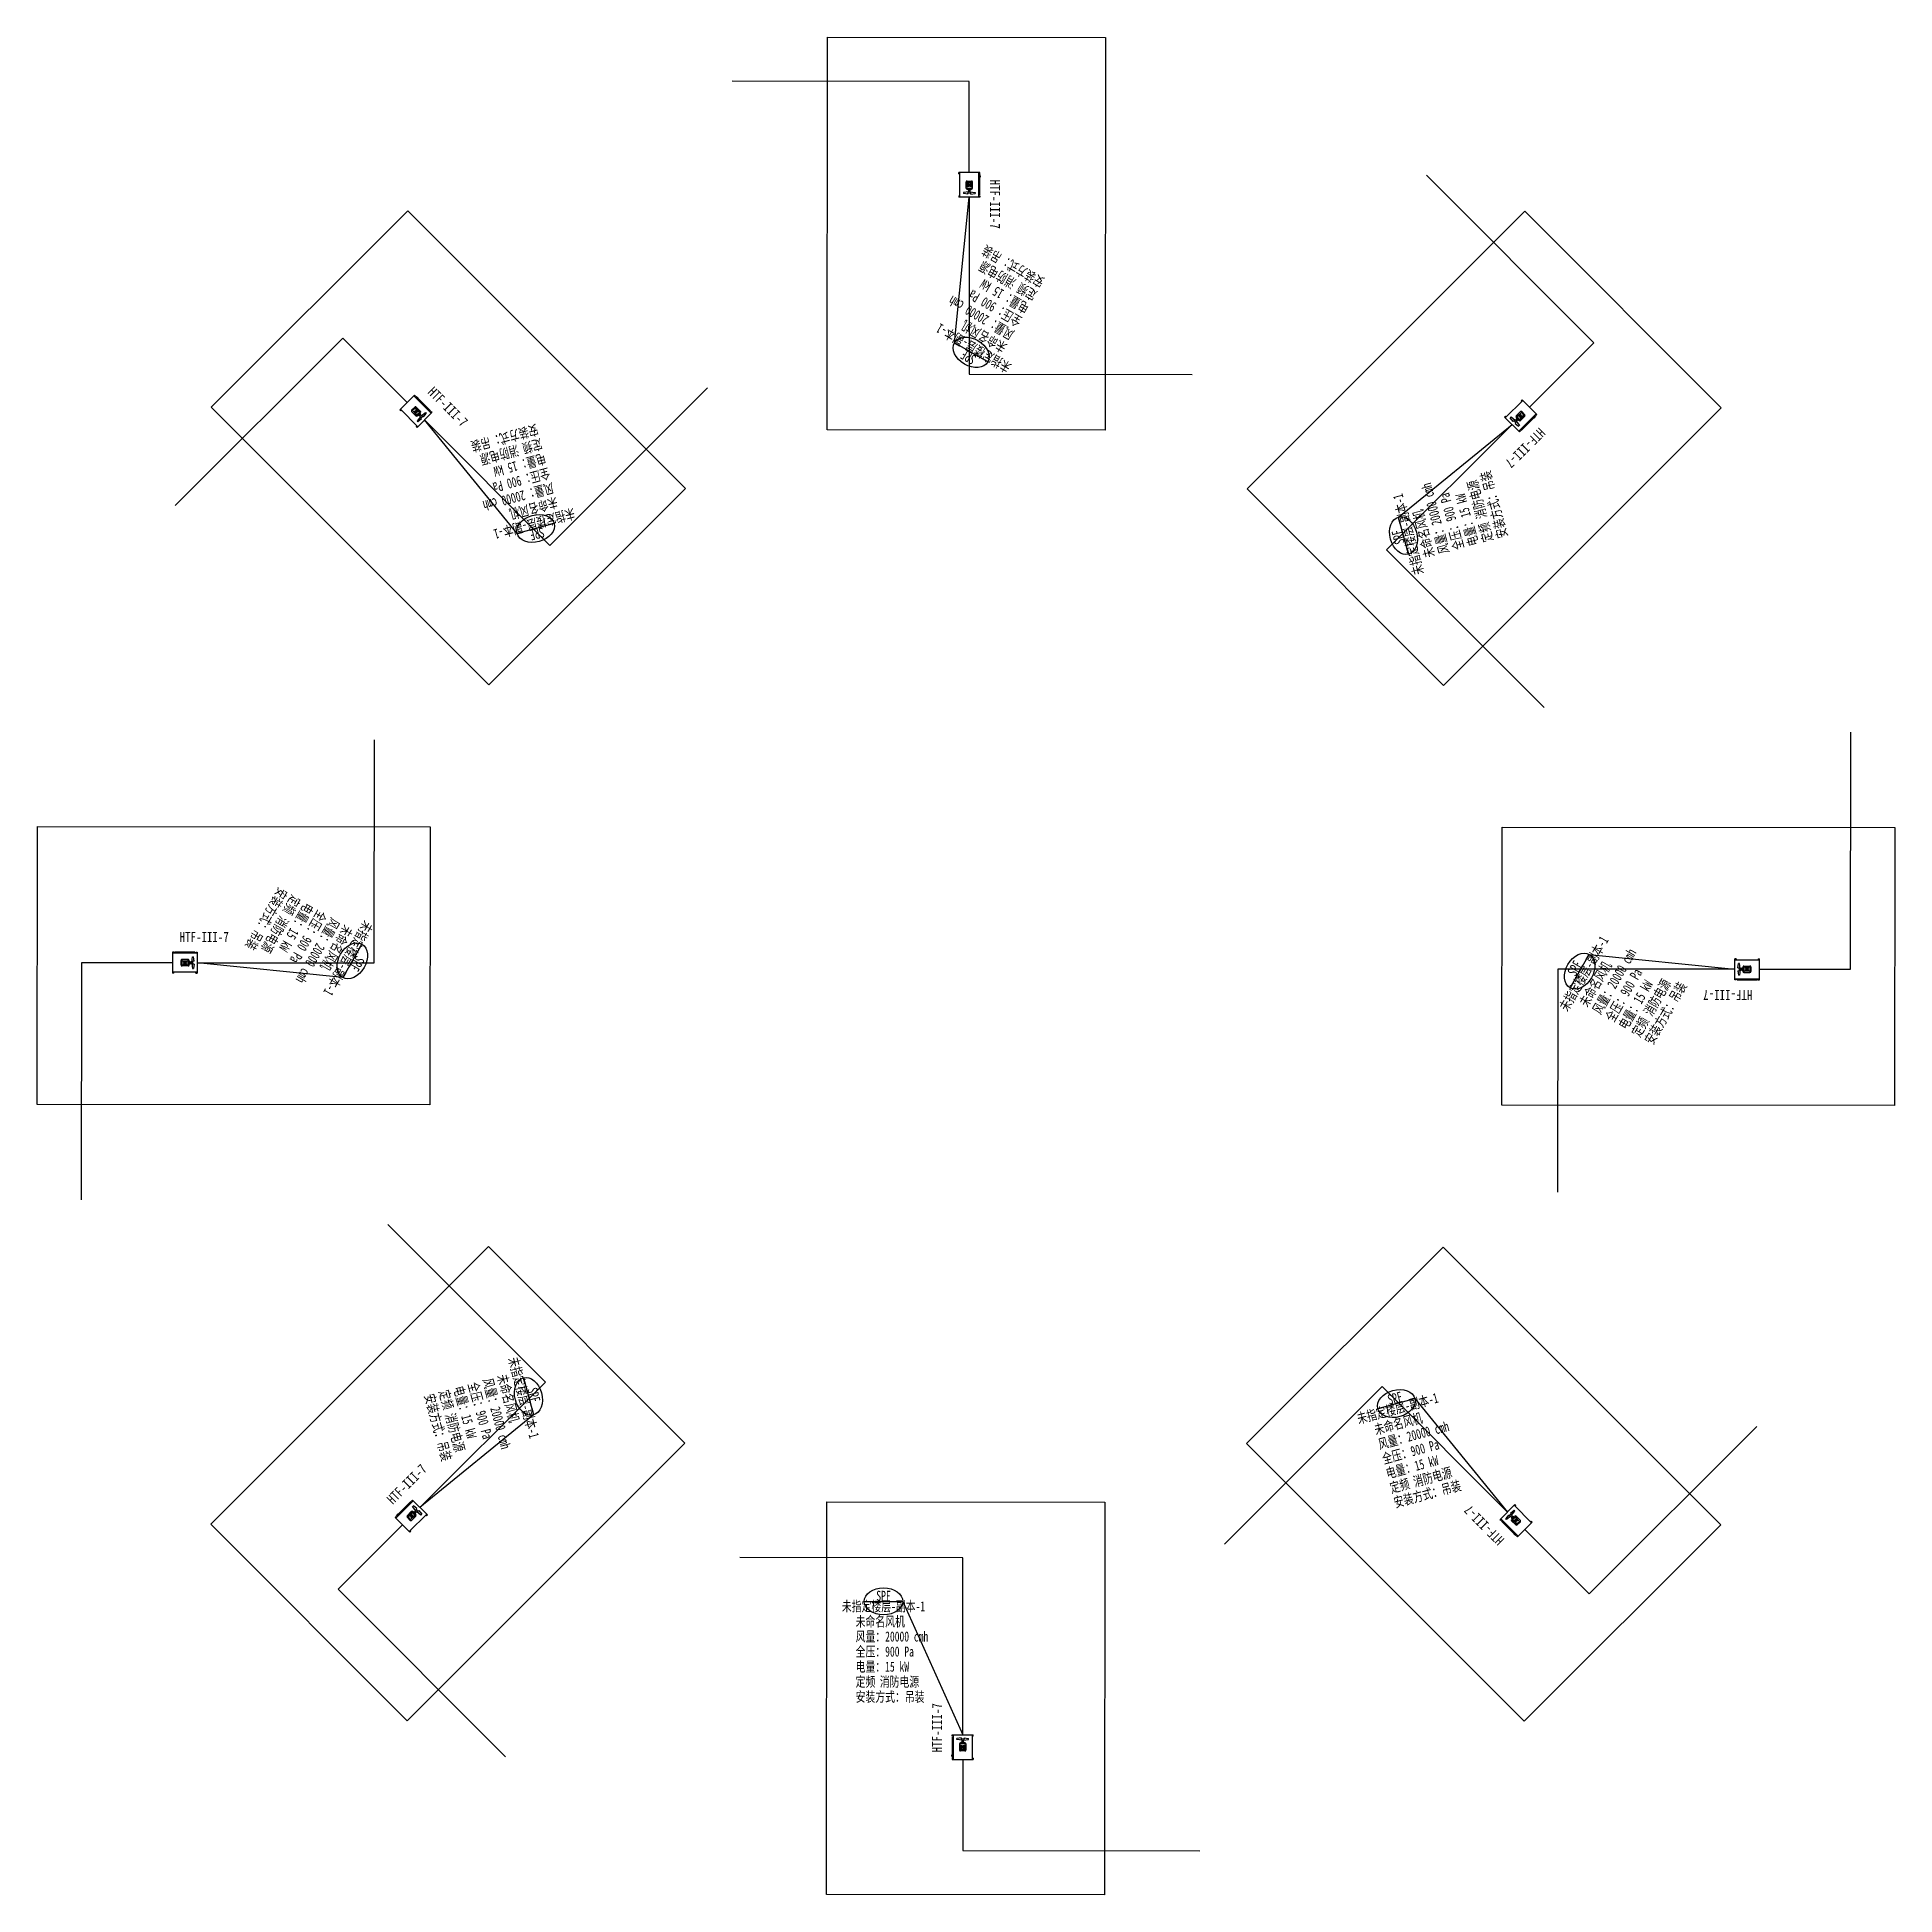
# Model space of a CAD drawing. Header units: inches. Extents: x 18625 to 740902, y -192685 to 58033.
# Drawn here: x 646204 to 715546, y -39359 to 29983 of the extents above; entities that cross this region are included whole.
import ezdxf
from ezdxf.enums import TextEntityAlignment as Align

# ---------------------------------------------------------------- set-up
doc = ezdxf.new("R2010")
doc.units = ezdxf.units.IN
doc.header["$MEASUREMENT"] = 0
doc.layers.add('H-DIMS-FANS', color=7, linetype='Continuous')
doc.layers.add('H-FIRE-FBOX', color=161, linetype='Continuous')
doc.styles.add('TH-STYLE1', font='STFANGSO.TTF', dxfattribs={"width": 0.7})

# ---------------------------------------------------------------- blocks, each defined once
blk = doc.blocks.new('*U2')
for p, q in [((4008, 0), (4788, 0)), ((4788, -50), (4788, 0)), ((4003, -86), (4003, -836)), ((4008, -50), (4008, 0)), ((4043, -50), (4008, -50)), ((4043, 0), (4043, -920)), ((4343, -110), (4178, -128)), ((4178, -173), (4178, -128)), ((4375, -194), (4178, -173)), ((4278, -336), (4278, -562)), ((4518, -336), (4278, -336)), ((4518, -562), (4278, -562)), ((4480, -299), (4315, -299)), ((4480, -599), (4315, -599)), ((4323, -533), (4323, -364)), ((4343, -110), (4343, -153)), ((4453, -153), (4343, -153)), ((4353, -299), (4353, -261)), ((4353, -261), (4443, -261)), ((4360, -517), (4360, -381)), ((4375, -261), (4375, -194)), ((4398, -505), (4398, -393)), ((4420, -194), (4618, -173)), ((4420, -261), (4420, -194)), ((4435, -517), (4435, -381)), ((4443, -299), (4443, -261)), ((4453, -110), (4618, -128)), ((4453, -110), (4453, -153)), ((4473, -533), (4473, -364)), ((4518, -336), (4518, -562)), ((4618, -173), (4618, -128)), ((4753, 0), (4753, -920)), ((4788, -50), (4753, -50)), ((4003, -836), (3986, -741)), ((4003, -836), (4019, -741)), ((4008, -870), (4008, -920)), ((4043, -870), (4008, -870)), ((4008, -920), (4788, -920)), ((4788, -871), (4753, -871)), ((4788, -871), (4788, -921))]:
    blk.add_line(p, q)
for centre, start, end in [((4315, -336), 90, 180), ((4315, -562), 180, 270), ((4480, -336), 0, 90), ((4480, -562), 270, 0)]:
    blk.add_arc(centre, 37.6, start, end)
at = {"layer": 'H-DIMS-FANS'}
for p, q in [((720, 4984), (2160, 4984)), ((2160, 4984), (4398, 0))]:
    blk.add_line(p, q, dxfattribs=at)
blk.add_ellipse((1440, 4984), major_axis=(-720, 0), ratio=0.7, dxfattribs=at)
at = {"style": 'TH-STYLE1', "width": 0.8}
blk.add_text('HTF-III-7', height=375, rotation=90, dxfattribs=at).set_placement((3433, 267), align=Align.MIDDLE_CENTER)
at = {"layer": 'H-DIMS-FANS', "style": 'TH-STYLE1', "width": 0.7}
for tag, p in [('楼层-编号', (1440, 4804)), ('设备符号', (1440, 5194))]:
    blk.add_attdef(tag, text='', height=375, dxfattribs=at).set_placement(p, align=Align.MIDDLE_CENTER)
for tag, p in [('风机功能', (400, 4050)), ('风量', (400, 3488)), ('全压', (400, 2925)), ('电量', (400, 2363)), ('定频', (400, 1800)), ('消防电源', (1301, 1800)), ('安装方式', (400, 1238)), ('备注', (400, 675))]:
    blk.add_attdef(tag, p, '', height=375, dxfattribs=at)
blk = doc.blocks.new('*U3')
for p, q in [((4060, -195), (4736, 195)), ((4705, 178), (5165, -619)), ((4761, 152), (4730, 134)), ((4761, 152), (4736, 195)), ((4085, -238), (4060, -195)), ((4115, -221), (4085, -238)), ((4090, -178), (4550, -974)), ((4099, -272), (4474, -922)), ((4405, -123), (4271, -220)), ((4294, -259), (4271, -220)), ((4475, -179), (4294, -259)), ((4405, -123), (4427, -160)), ((4522, -105), (4427, -160)), ((4670, -231), (4462, -351)), ((4462, -351), (4575, -546)), ((4509, -237), (4475, -179)), ((4619, -217), (4476, -300)), ((4489, -249), (4567, -204)), ((4508, -281), (4489, -249)), ((4501, -68), (4652, 0)), ((4501, -68), (4522, -105)), ((4514, -156), (4675, -39)), ((4548, -215), (4514, -156)), ((4600, -500), (4515, -353)), ((4520, -992), (5196, -602)), ((4624, -466), (4556, -349)), ((4586, -236), (4567, -204)), ((4783, -426), (4575, -546)), ((4650, -438), (4594, -340)), ((4689, -429), (4621, -311)), ((4769, -478), (4626, -560)), ((4730, -424), (4645, -278)), ((4675, -39), (4652, 0)), ((4670, -231), (4783, -426)), ((5171, -559), (5141, -576)), ((5171, -559), (5196, -602)), ((4474, -922), (4412, -848)), ((4474, -922), (4441, -831)), ((4525, -931), (4495, -948)), ((4495, -948), (4520, -992))]:
    blk.add_line(p, q)
for centre, start, end in [((4494, -333), 120, 210), ((4607, -528), 210, 300), ((4638, -250), 30, 120), ((4750, -445), 300, 30)]:
    blk.add_arc(centre, 37.6, start, end)
at = {"layer": 'H-DIMS-FANS'}
for p, q in [((720, 4984), (2160, 4984)), ((2160, 4984), (4398, 0))]:
    blk.add_line(p, q, dxfattribs=at)
blk.add_ellipse((1440, 4984), major_axis=(-720, 0), ratio=0.7, dxfattribs=at)
at = {"style": 'TH-STYLE1', "width": 0.8}
blk.add_text('HTF-III-7', height=375, rotation=120, dxfattribs=at).set_placement((3429, -252), align=Align.MIDDLE_CENTER)
at = {"layer": 'H-DIMS-FANS', "style": 'TH-STYLE1', "width": 0.7}
for tag, p in [('楼层-编号', (1440, 4804)), ('设备符号', (1440, 5194))]:
    blk.add_attdef(tag, text='', height=375, dxfattribs=at).set_placement(p, align=Align.MIDDLE_CENTER)
for tag, p in [('风机功能', (400, 4050)), ('风量', (400, 3488)), ('全压', (400, 2925)), ('电量', (400, 2363)), ('定频', (400, 1800)), ('消防电源', (1301, 1800)), ('安装方式', (400, 1238)), ('备注', (400, 675))]:
    blk.add_attdef(tag, p, '', height=375, dxfattribs=at)

msp = doc.modelspace()

# ---------------------------------------------------------------- linework, layer by layer
for points in [[(686070, 15318), (675696, 15325), (675706, 29983), (686079, 29976)], [(670401, 13132), (663061, 5802), (652704, 16173), (660044, 23503)], [(698695, 5785), (691365, 13126), (701736, 23483), (709066, 16143)], [(660868, 507), (660861, -9867), (646204, -9857), (646211, 516)], [(700881, -9883), (700888, 491), (715546, 481), (715539, -9893)], [(663055, -15162), (670385, -22502), (660014, -32859), (652684, -25519)], [(691348, -22508), (698689, -15178), (709046, -25549), (701706, -32879)], [(675680, -24695), (686054, -24702), (686044, -39359), (675670, -39352)]]:
    msp.add_lwpolyline(points, close=True)
for points in [[(680996, 24934), (680999, 28333), (672152, 28339)], [(701907, 16172), (704312, 18574), (698060, 24833)], [(680996, 24014), (680992, 17399), (689317, 17394)], [(660015, 16344), (657613, 18749), (651354, 12497)], [(660665, 15693), (665340, 11013), (671230, 16896)], [(701256, 15521), (696576, 10847), (702459, 4956)], [(652173, -4567), (658788, -4571), (658793, 3754)], [(710497, -4810), (713896, -4812), (713902, 4035)], [(651253, -4567), (647854, -4564), (647848, -13411)], [(709577, -4810), (702962, -4805), (702957, -13130)], [(660494, -24898), (665174, -20223), (659291, -14333)], [(701085, -25069), (696410, -20389), (690519, -26272)], [(701735, -25720), (704137, -28125), (710396, -21873)], [(659843, -25548), (657438, -27950), (663690, -34210)], [(680754, -33390), (680758, -26775), (672433, -26770)], [(680754, -34310), (680751, -37709), (689598, -37715)]]:
    msp.add_lwpolyline(points)

# ---------------------------------------------------------------- block references
at = {"layer": 'H-FIRE-FBOX'}
ref = msp.add_blockref('*U3', (684805, 21815), dxfattribs=dict(at, rotation=150))
ref.add_attrib('设备符号', 'SPF', dxfattribs={"layer": 'H-DIMS-FANS', "height": 375, "rotation": 150, "style": 'TH-STYLE1', "width": 0.7}).set_placement((680961, 18037), align=Align.MIDDLE_CENTER)
ref.add_attrib('楼层-编号', '未指定楼层-副本-1', dxfattribs={"layer": 'H-DIMS-FANS', "height": 375, "rotation": 150, "style": 'TH-STYLE1', "width": 0.7}).set_placement((681156, 18375), align=Align.MIDDLE_CENTER)
ref.add_attrib('风机功能', '未命名风机', (682434, 18507), dxfattribs={"layer": 'H-DIMS-FANS', "height": 375, "rotation": 150, "style": 'TH-STYLE1', "width": 0.7})
ref.add_attrib('风量', '风量：20000 cmh', (682715, 18994), dxfattribs={"layer": 'H-DIMS-FANS', "height": 375, "rotation": 150, "style": 'TH-STYLE1', "width": 0.7})
ref.add_attrib('全压', '全压：900 Pa', (682996, 19482), dxfattribs={"layer": 'H-DIMS-FANS', "height": 375, "rotation": 150, "style": 'TH-STYLE1', "width": 0.7})
ref.add_attrib('电量', '电量：15 kW', (683277, 19969), dxfattribs={"layer": 'H-DIMS-FANS', "height": 375, "rotation": 150, "style": 'TH-STYLE1', "width": 0.7})
ref.add_attrib('定频', '定频', (683559, 20456), dxfattribs={"layer": 'H-DIMS-FANS', "height": 375, "rotation": 150, "style": 'TH-STYLE1', "width": 0.7})
ref.add_attrib('消防电源', '消防电源', (682778, 20907), dxfattribs={"layer": 'H-DIMS-FANS', "height": 375, "rotation": 150, "style": 'TH-STYLE1', "width": 0.7})
ref.add_attrib('安装方式', '安装方式：吊装', (683840, 20943), dxfattribs={"layer": 'H-DIMS-FANS', "height": 375, "rotation": 150, "style": 'TH-STYLE1', "width": 0.7})
ref = msp.add_blockref('*U3', (664913, 16831), dxfattribs=dict(at, rotation=195))
ref.add_attrib('设备符号', 'SPF', dxfattribs={"layer": 'H-DIMS-FANS', "height": 375, "rotation": 195, "style": 'TH-STYLE1', "width": 0.7}).set_placement((664866, 11442), align=Align.MIDDLE_CENTER)
ref.add_attrib('楼层-编号', '未指定楼层-副本-1', dxfattribs={"layer": 'H-DIMS-FANS', "height": 375, "rotation": 195, "style": 'TH-STYLE1', "width": 0.7}).set_placement((664765, 11819), align=Align.MIDDLE_CENTER)
ref.add_attrib('风机功能', '未命名风机', (665575, 12816), dxfattribs={"layer": 'H-DIMS-FANS', "height": 375, "rotation": 195, "style": 'TH-STYLE1', "width": 0.7})
ref.add_attrib('风量', '风量：20000 cmh', (665430, 13359), dxfattribs={"layer": 'H-DIMS-FANS', "height": 375, "rotation": 195, "style": 'TH-STYLE1', "width": 0.7})
ref.add_attrib('全压', '全压：900 Pa', (665284, 13902), dxfattribs={"layer": 'H-DIMS-FANS', "height": 375, "rotation": 195, "style": 'TH-STYLE1', "width": 0.7})
ref.add_attrib('电量', '电量：15 kW', (665139, 14446), dxfattribs={"layer": 'H-DIMS-FANS', "height": 375, "rotation": 195, "style": 'TH-STYLE1', "width": 0.7})
ref.add_attrib('定频', '定频', (664993, 14989), dxfattribs={"layer": 'H-DIMS-FANS', "height": 375, "rotation": 195, "style": 'TH-STYLE1', "width": 0.7})
ref.add_attrib('消防电源', '消防电源', (664123, 14756), dxfattribs={"layer": 'H-DIMS-FANS', "height": 375, "rotation": 195, "style": 'TH-STYLE1', "width": 0.7})
ref.add_attrib('安装方式', '安装方式：吊装', (664848, 15532), dxfattribs={"layer": 'H-DIMS-FANS', "height": 375, "rotation": 195, "style": 'TH-STYLE1', "width": 0.7})
ref = msp.add_blockref('*U3', (702394, 11274), dxfattribs=dict(at, rotation=105))
ref.add_attrib('设备符号', 'SPF', dxfattribs={"layer": 'H-DIMS-FANS', "height": 375, "rotation": 105, "style": 'TH-STYLE1', "width": 0.7}).set_placement((697005, 11320), align=Align.MIDDLE_CENTER)
ref.add_attrib('楼层-编号', '未指定楼层-副本-1', dxfattribs={"layer": 'H-DIMS-FANS', "height": 375, "rotation": 105, "style": 'TH-STYLE1', "width": 0.7}).set_placement((697382, 11421), align=Align.MIDDLE_CENTER)
ref.add_attrib('风机功能', '未命名风机', (698379, 10611), dxfattribs={"layer": 'H-DIMS-FANS', "height": 375, "rotation": 105, "style": 'TH-STYLE1', "width": 0.7})
ref.add_attrib('风量', '风量：20000 cmh', (698922, 10757), dxfattribs={"layer": 'H-DIMS-FANS', "height": 375, "rotation": 105, "style": 'TH-STYLE1', "width": 0.7})
ref.add_attrib('全压', '全压：900 Pa', (699465, 10903), dxfattribs={"layer": 'H-DIMS-FANS', "height": 375, "rotation": 105, "style": 'TH-STYLE1', "width": 0.7})
ref.add_attrib('电量', '电量：15 kW', (700009, 11048), dxfattribs={"layer": 'H-DIMS-FANS', "height": 375, "rotation": 105, "style": 'TH-STYLE1', "width": 0.7})
ref.add_attrib('定频', '定频', (700552, 11194), dxfattribs={"layer": 'H-DIMS-FANS', "height": 375, "rotation": 105, "style": 'TH-STYLE1', "width": 0.7})
ref.add_attrib('消防电源', '消防电源', (700319, 12064), dxfattribs={"layer": 'H-DIMS-FANS', "height": 375, "rotation": 105, "style": 'TH-STYLE1', "width": 0.7})
ref.add_attrib('安装方式', '安装方式：吊装', (701095, 11339), dxfattribs={"layer": 'H-DIMS-FANS', "height": 375, "rotation": 105, "style": 'TH-STYLE1', "width": 0.7})
ref = msp.add_blockref('*U3', (654372, -758), dxfattribs=dict(at, rotation=239.9999999999999))
ref.add_attrib('设备符号', 'SPF', dxfattribs={"layer": 'H-DIMS-FANS', "height": 375, "rotation": 240, "style": 'TH-STYLE1', "width": 0.7}).set_placement((658149, -4602), align=Align.MIDDLE_CENTER)
ref.add_attrib('楼层-编号', '未指定楼层-副本-1', dxfattribs={"layer": 'H-DIMS-FANS', "height": 375, "rotation": 240, "style": 'TH-STYLE1', "width": 0.7}).set_placement((657812, -4407), align=Align.MIDDLE_CENTER)
ref.add_attrib('风机功能', '未命名风机', (657679, -3129), dxfattribs={"layer": 'H-DIMS-FANS', "height": 375, "rotation": 240, "style": 'TH-STYLE1', "width": 0.7})
ref.add_attrib('风量', '风量：20000 cmh', (657192, -2848), dxfattribs={"layer": 'H-DIMS-FANS', "height": 375, "rotation": 240, "style": 'TH-STYLE1', "width": 0.7})
ref.add_attrib('全压', '全压：900 Pa', (656705, -2567), dxfattribs={"layer": 'H-DIMS-FANS', "height": 375, "rotation": 240, "style": 'TH-STYLE1', "width": 0.7})
ref.add_attrib('电量', '电量：15 kW', (656218, -2286), dxfattribs={"layer": 'H-DIMS-FANS', "height": 375, "rotation": 240, "style": 'TH-STYLE1', "width": 0.7})
ref.add_attrib('定频', '定频', (655731, -2004), dxfattribs={"layer": 'H-DIMS-FANS', "height": 375, "rotation": 240, "style": 'TH-STYLE1', "width": 0.7})
ref.add_attrib('消防电源', '消防电源', (655280, -2785), dxfattribs={"layer": 'H-DIMS-FANS', "height": 375, "rotation": 240, "style": 'TH-STYLE1', "width": 0.7})
ref.add_attrib('安装方式', '安装方式：吊装', (655244, -1723), dxfattribs={"layer": 'H-DIMS-FANS', "height": 375, "rotation": 240, "style": 'TH-STYLE1', "width": 0.7})
ref = msp.add_blockref('*U3', (707378, -8618), dxfattribs=dict(at, rotation=59.99999999999999))
ref.add_attrib('设备符号', 'SPF', dxfattribs={"layer": 'H-DIMS-FANS', "height": 375, "rotation": 60, "style": 'TH-STYLE1', "width": 0.7}).set_placement((703600, -4774), align=Align.MIDDLE_CENTER)
ref.add_attrib('楼层-编号', '未指定楼层-副本-1', dxfattribs={"layer": 'H-DIMS-FANS', "height": 375, "rotation": 60, "style": 'TH-STYLE1', "width": 0.7}).set_placement((703938, -4969), align=Align.MIDDLE_CENTER)
ref.add_attrib('风机功能', '未命名风机', (704070, -6247), dxfattribs={"layer": 'H-DIMS-FANS', "height": 375, "rotation": 60, "style": 'TH-STYLE1', "width": 0.7})
ref.add_attrib('风量', '风量：20000 cmh', (704558, -6528), dxfattribs={"layer": 'H-DIMS-FANS', "height": 375, "rotation": 60, "style": 'TH-STYLE1', "width": 0.7})
ref.add_attrib('全压', '全压：900 Pa', (705045, -6809), dxfattribs={"layer": 'H-DIMS-FANS', "height": 375, "rotation": 60, "style": 'TH-STYLE1', "width": 0.7})
ref.add_attrib('电量', '电量：15 kW', (705532, -7091), dxfattribs={"layer": 'H-DIMS-FANS', "height": 375, "rotation": 60, "style": 'TH-STYLE1', "width": 0.7})
ref.add_attrib('定频', '定频', (706019, -7372), dxfattribs={"layer": 'H-DIMS-FANS', "height": 375, "rotation": 60, "style": 'TH-STYLE1', "width": 0.7})
ref.add_attrib('消防电源', '消防电源', (706470, -6591), dxfattribs={"layer": 'H-DIMS-FANS', "height": 375, "rotation": 60, "style": 'TH-STYLE1', "width": 0.7})
ref.add_attrib('安装方式', '安装方式：吊装', (706506, -7653), dxfattribs={"layer": 'H-DIMS-FANS', "height": 375, "rotation": 60, "style": 'TH-STYLE1', "width": 0.7})
ref = msp.add_blockref('*U3', (659355, -20650), dxfattribs=dict(at, rotation=285))
ref.add_attrib('设备符号', 'SPF', dxfattribs={"layer": 'H-DIMS-FANS', "height": 375, "rotation": 285, "style": 'TH-STYLE1', "width": 0.7}).set_placement((664745, -20697), align=Align.MIDDLE_CENTER)
ref.add_attrib('楼层-编号', '未指定楼层-副本-1', dxfattribs={"layer": 'H-DIMS-FANS', "height": 375, "rotation": 285, "style": 'TH-STYLE1', "width": 0.7}).set_placement((664368, -20798), align=Align.MIDDLE_CENTER)
ref.add_attrib('风机功能', '未命名风机', (663371, -19988), dxfattribs={"layer": 'H-DIMS-FANS', "height": 375, "rotation": 285, "style": 'TH-STYLE1', "width": 0.7})
ref.add_attrib('风量', '风量：20000 cmh', (662828, -20133), dxfattribs={"layer": 'H-DIMS-FANS', "height": 375, "rotation": 285, "style": 'TH-STYLE1', "width": 0.7})
ref.add_attrib('全压', '全压：900 Pa', (662284, -20279), dxfattribs={"layer": 'H-DIMS-FANS', "height": 375, "rotation": 285, "style": 'TH-STYLE1', "width": 0.7})
ref.add_attrib('电量', '电量：15 kW', (661741, -20424), dxfattribs={"layer": 'H-DIMS-FANS', "height": 375, "rotation": 285, "style": 'TH-STYLE1', "width": 0.7})
ref.add_attrib('定频', '定频', (661198, -20570), dxfattribs={"layer": 'H-DIMS-FANS', "height": 375, "rotation": 285, "style": 'TH-STYLE1', "width": 0.7})
ref.add_attrib('消防电源', '消防电源', (661431, -21440), dxfattribs={"layer": 'H-DIMS-FANS', "height": 375, "rotation": 285, "style": 'TH-STYLE1', "width": 0.7})
ref.add_attrib('安装方式', '安装方式：吊装', (660654, -20715), dxfattribs={"layer": 'H-DIMS-FANS', "height": 375, "rotation": 285, "style": 'TH-STYLE1', "width": 0.7})
ref = msp.add_blockref('*U3', (696837, -26208), dxfattribs=dict(at, rotation=15))
ref.add_attrib('设备符号', 'SPF', dxfattribs={"layer": 'H-DIMS-FANS', "height": 375, "rotation": 15, "style": 'TH-STYLE1', "width": 0.7}).set_placement((696883, -20818), align=Align.MIDDLE_CENTER)
ref.add_attrib('楼层-编号', '未指定楼层-副本-1', dxfattribs={"layer": 'H-DIMS-FANS', "height": 375, "rotation": 15, "style": 'TH-STYLE1', "width": 0.7}).set_placement((696984, -21195), align=Align.MIDDLE_CENTER)
ref.add_attrib('风机功能', '未命名风机', (696174, -22192), dxfattribs={"layer": 'H-DIMS-FANS', "height": 375, "rotation": 15, "style": 'TH-STYLE1', "width": 0.7})
ref.add_attrib('风量', '风量：20000 cmh', (696320, -22735), dxfattribs={"layer": 'H-DIMS-FANS', "height": 375, "rotation": 15, "style": 'TH-STYLE1', "width": 0.7})
ref.add_attrib('全压', '全压：900 Pa', (696466, -23279), dxfattribs={"layer": 'H-DIMS-FANS', "height": 375, "rotation": 15, "style": 'TH-STYLE1', "width": 0.7})
ref.add_attrib('电量', '电量：15 kW', (696611, -23822), dxfattribs={"layer": 'H-DIMS-FANS', "height": 375, "rotation": 15, "style": 'TH-STYLE1', "width": 0.7})
ref.add_attrib('定频', '定频', (696757, -24365), dxfattribs={"layer": 'H-DIMS-FANS', "height": 375, "rotation": 15, "style": 'TH-STYLE1', "width": 0.7})
ref.add_attrib('消防电源', '消防电源', (697627, -24132), dxfattribs={"layer": 'H-DIMS-FANS', "height": 375, "rotation": 15, "style": 'TH-STYLE1', "width": 0.7})
ref.add_attrib('安装方式', '安装方式：吊装', (696902, -24909), dxfattribs={"layer": 'H-DIMS-FANS', "height": 375, "rotation": 15, "style": 'TH-STYLE1', "width": 0.7})
ref = msp.add_blockref('*U2', (676356, -33390), dxfattribs=at)
ref.add_attrib('设备符号', 'SPF', dxfattribs={"layer": 'H-DIMS-FANS', "height": 375, "style": 'TH-STYLE1', "width": 0.7}).set_placement((677796, -28197), align=Align.MIDDLE_CENTER)
ref.add_attrib('楼层-编号', '未指定楼层-副本-1', dxfattribs={"layer": 'H-DIMS-FANS', "height": 375, "style": 'TH-STYLE1', "width": 0.7}).set_placement((677796, -28587), align=Align.MIDDLE_CENTER)
ref.add_attrib('风机功能', '未命名风机', (676755, -29340), dxfattribs={"layer": 'H-DIMS-FANS', "height": 375, "style": 'TH-STYLE1', "width": 0.7})
ref.add_attrib('风量', '风量：20000 cmh', (676755, -29903), dxfattribs={"layer": 'H-DIMS-FANS', "height": 375, "style": 'TH-STYLE1', "width": 0.7})
ref.add_attrib('全压', '全压：900 Pa', (676755, -30465), dxfattribs={"layer": 'H-DIMS-FANS', "height": 375, "style": 'TH-STYLE1', "width": 0.7})
ref.add_attrib('电量', '电量：15 kW', (676755, -31028), dxfattribs={"layer": 'H-DIMS-FANS', "height": 375, "style": 'TH-STYLE1', "width": 0.7})
ref.add_attrib('定频', '定频', (676755, -31590), dxfattribs={"layer": 'H-DIMS-FANS', "height": 375, "style": 'TH-STYLE1', "width": 0.7})
ref.add_attrib('消防电源', '消防电源', (677657, -31590), dxfattribs={"layer": 'H-DIMS-FANS', "height": 375, "style": 'TH-STYLE1', "width": 0.7})
ref.add_attrib('安装方式', '安装方式：吊装', (676755, -32153), dxfattribs={"layer": 'H-DIMS-FANS', "height": 375, "style": 'TH-STYLE1', "width": 0.7})

doc.saveas('drawing.dxf')
